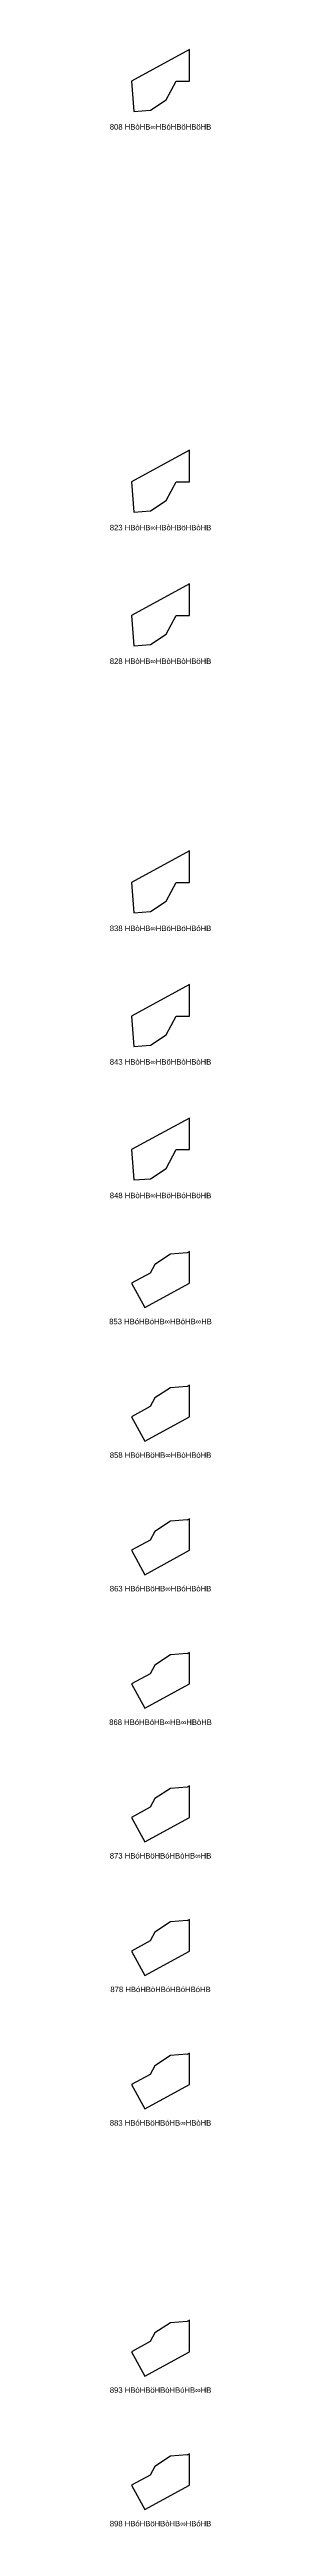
# Model space of a CAD drawing. Header units: millimetres. Extents: x 122552 to 1654769, y -10280102 to 62068.
# Drawn here: x 1449927 to 1470330, y -7787139 to -7292965 of the extents above; entities that cross this region are included whole.
import ezdxf
from ezdxf.enums import TextEntityAlignment as Align

# ---------------------------------------------------------------- set-up
doc = ezdxf.new("R2010")
doc.units = ezdxf.units.MM
doc.styles.add('Arial', font='arial_0.ttf')

msp = doc.modelspace()

# ---------------------------------------------------------------- linework, layer by layer
for points in [[(1463293, -7299253), (1465929, -7299253), (1465929, -7292965), (1454342, -7299253), (1454822, -7305312), (1458110, -7305051), (1461257, -7303006)], [(1463293, -7379199), (1465929, -7379199), (1465929, -7372911), (1454342, -7379199), (1454822, -7385258), (1458110, -7384997), (1461257, -7382952)], [(1463293, -7405848), (1465929, -7405848), (1465929, -7399560), (1454342, -7405848), (1454822, -7411906), (1458110, -7411646), (1461257, -7409601)], [(1463293, -7459145), (1465929, -7459145), (1465929, -7452857), (1454342, -7459145), (1454822, -7465204), (1458110, -7464943), (1461257, -7462898)], [(1463293, -7485794), (1465929, -7485794), (1465929, -7479506), (1454342, -7485794), (1454822, -7491852), (1458110, -7491592), (1461257, -7489547)], [(1463293, -7512443), (1465929, -7512443), (1465929, -7506154), (1454342, -7512443), (1454822, -7518501), (1458110, -7518240), (1461257, -7516195)], [(1456978, -7543949), (1465929, -7539091), (1465929, -7532803), (1465451, -7533063), (1465449, -7533033), (1462161, -7533294), (1459015, -7535339), (1458079, -7537064), (1454342, -7539091)], [(1456978, -7570598), (1465929, -7565740), (1465929, -7559452), (1465451, -7559711), (1465449, -7559682), (1462161, -7559943), (1459015, -7561988), (1458079, -7563712), (1454342, -7565740)], [(1456978, -7597246), (1465929, -7592389), (1465929, -7586100), (1465451, -7586360), (1465449, -7586330), (1462161, -7586591), (1459015, -7588636), (1458079, -7590361), (1454342, -7592389)], [(1456978, -7623895), (1465929, -7619037), (1465929, -7612749), (1465451, -7613009), (1465449, -7612979), (1462161, -7613240), (1459015, -7615285), (1458079, -7617010), (1454342, -7619037)], [(1456978, -7650544), (1465929, -7645686), (1465929, -7639398), (1465451, -7639657), (1465449, -7639628), (1462161, -7639889), (1459015, -7641934), (1458079, -7643658), (1454342, -7645686)], [(1456978, -7677192), (1465929, -7672335), (1465929, -7666046), (1465451, -7666306), (1465449, -7666276), (1462161, -7666537), (1459015, -7668582), (1458079, -7670307), (1454342, -7672335)], [(1456978, -7703841), (1465929, -7698983), (1465929, -7692695), (1465451, -7692955), (1465449, -7692925), (1462161, -7693186), (1459015, -7695231), (1458079, -7696956), (1454342, -7698983)], [(1456978, -7757138), (1465929, -7752281), (1465929, -7745992), (1465451, -7746252), (1465449, -7746222), (1462161, -7746483), (1459015, -7748528), (1458079, -7750253), (1454342, -7752281)], [(1456978, -7783787), (1465929, -7778929), (1465929, -7772641), (1465451, -7772901), (1465449, -7772871), (1462161, -7773132), (1459015, -7775177), (1458079, -7776902), (1454342, -7778929)]]:
    msp.add_lwpolyline(points, close=True)

# ---------------------------------------------------------------- texts
at = {"style": 'Arial'}
for s, p in [('808 HBòHB∞HBóHBöHBöHB', (1460136, -7308398)), ('823 HBòHB∞HBòHBöHBòHB', (1460136, -7388344)), ('828 HBòHB∞HBòHBòHBöHB', (1460136, -7414993)), ('838 HBòHB∞HBöHBöHBóHB', (1460136, -7468290)), ('843 HBòHB∞HBöHBòHBòHB', (1460136, -7494939)), ('848 HBòHB∞HBöHBóHBöHB', (1460136, -7521588)), ('853 HBóHBöHB∞HBöHB∞HB', (1460136, -7546736)), ('858 HBóHBöHB∞HBòHBóHB', (1460136, -7573384)), ('863 HBóHBöHB∞HBóHBòHB', (1460136, -7600033)), ('868 HBóHBöHB∞HB∞HBöHB', (1460136, -7626682)), ('873 HBóHBöHBóHBòHB∞HB', (1460136, -7653330)), ('878 HBóHBöHBóHBóHBóHB', (1460136, -7679979)), ('883 HBóHBöHBóHB∞HBòHB', (1460136, -7706628)), ('893 HBóHBöHBòHBóHB∞HB', (1460136, -7759925)), ('898 HBóHBöHBòHB∞HBóHB', (1460136, -7786574))]:
    msp.add_text(s, height=1100, dxfattribs=at).set_placement(p, align=Align.MIDDLE_CENTER)

doc.saveas('drawing.dxf')
